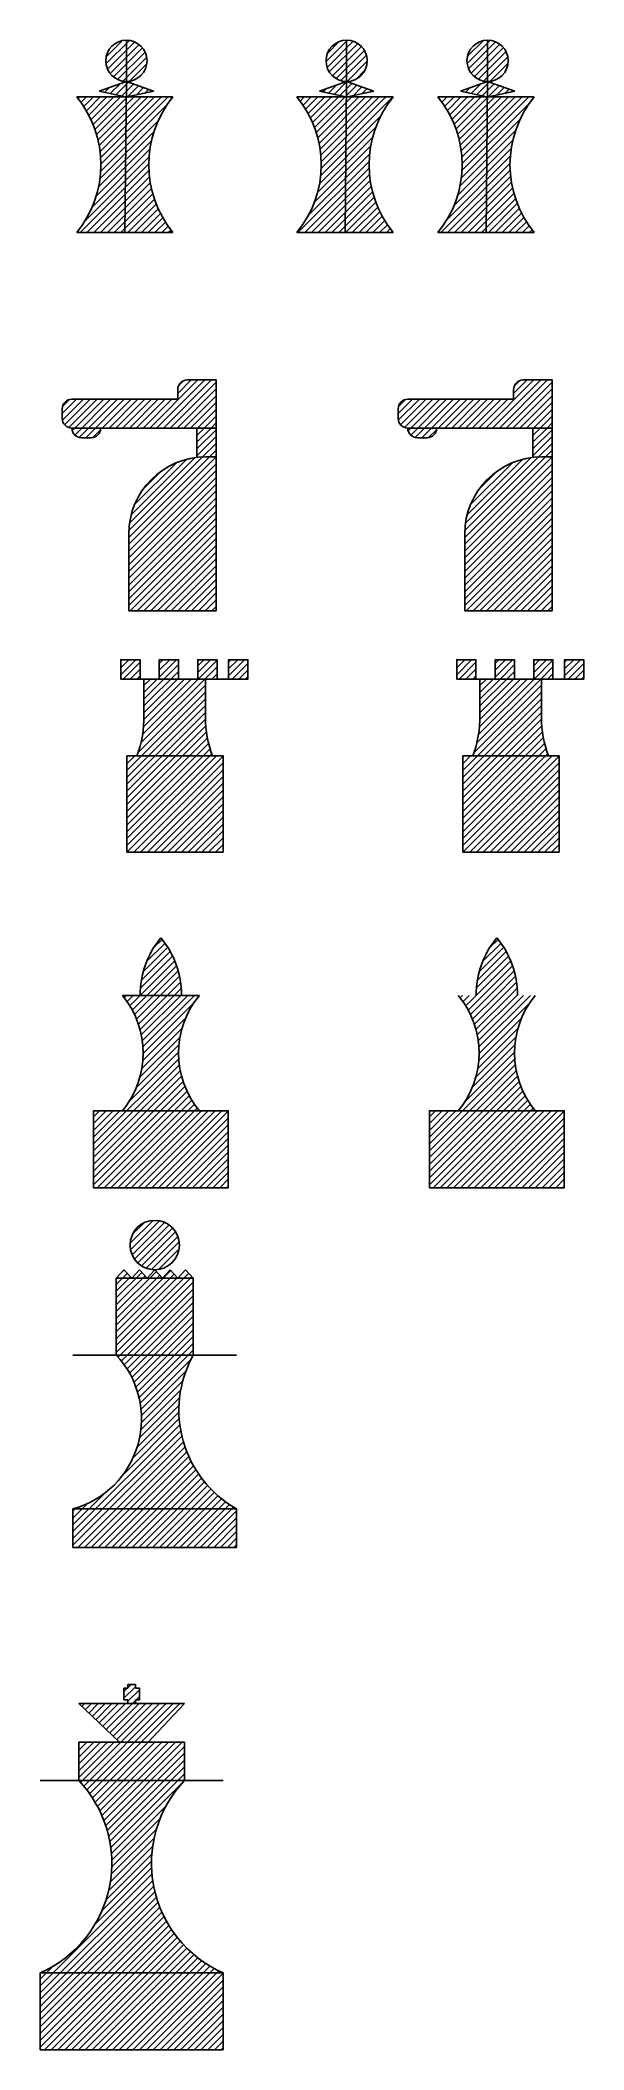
# Model space of a CAD drawing. Header units: centimetres. Extents: x -79 to 365, y -14 to 140.
# Drawn here: x 112.1 to 126.3, y 24.8 to 77.1 of the extents above; entities that cross this region are included whole.
import ezdxf

# ---------------------------------------------------------------- set-up
doc = ezdxf.new("R2010")
doc.units = ezdxf.units.CM
doc.header["$MEASUREMENT"] = 0
pattern_1 = [(45, (-82.46405, 1e-14), (-0.08838835, 0.08838835), [])]

msp = doc.modelspace()

# ---------------------------------------------------------------- hatches: boundary and pattern name
at = {"true_color": 0x000000}
h = msp.add_hatch(dxfattribs=at)
h.set_pattern_fill('ANSI31', color=18)
h.set_pattern_definition(pattern_1)
h.paths.add_polyline_path([(114.381, 75.60652), (113.98255, 75.60652), (113.09495, 75.60652, -0.35659545), (113.09495, 72.08072), (113.98255, 72.08072), (114.34497, 72.08072)])
h.paths.add_polyline_path([(115.59499, 75.60652), (114.381, 75.60652), (114.34497, 72.08072), (114.70739, 72.08072), (115.59499, 72.08072, -0.35659545)])
h.paths.add_polyline_path([(114.3851, 76.00843), (114.381, 75.60652), (114.40517, 75.60652), (115.08987, 75.75192)])
h.paths.add_polyline_path([(114.3851, 76.00843), (113.68033, 75.75192), (114.36504, 75.60652), (114.381, 75.60652)])
h.paths.add_polyline_path([(114.3851, 77.08053, 0.41421356), (113.84905, 76.54448, 0.41421356), (114.3851, 76.00843)])
h.paths.add_polyline_path([(114.92115, 76.54448, 0.41421356), (114.3851, 77.08053), (114.3851, 76.00843, 0.41421356)])
h.paths.add_polyline_path([(120.10712, 77.08053, 0.41421356), (119.57107, 76.54448, 0.41421356), (120.10712, 76.00843)])
h.paths.add_polyline_path([(120.10712, 77.08053), (120.10712, 76.00843, 0.41421356), (120.64317, 76.54448, 0.41421356)])
h.paths.add_polyline_path([(120.10712, 76.00843), (119.40235, 75.75192), (120.08705, 75.60652), (120.10301, 75.60652)])
h.paths.add_polyline_path([(120.10712, 76.00843), (120.10301, 75.60652), (120.12719, 75.60652), (120.81189, 75.75192)])
h.paths.add_polyline_path([(121.317, 75.60652), (120.10301, 75.60652), (120.06699, 72.08072), (120.4294, 72.08072), (121.317, 72.08072, -0.35659545)])
h.paths.add_polyline_path([(120.10301, 75.60652), (119.70457, 75.60652), (118.81697, 75.60652, -0.35659545), (118.81697, 72.08072), (119.70457, 72.08072), (120.06699, 72.08072)])
h.paths.add_polyline_path([(123.76491, 75.60652), (123.36646, 75.60652), (122.47886, 75.60652, -0.35659545), (122.47886, 72.08072), (123.36646, 72.08072), (123.72888, 72.08072)])
h.paths.add_polyline_path([(124.9789, 75.60652), (123.76491, 75.60652), (123.72888, 72.08072), (124.0913, 72.08072), (124.9789, 72.08072, -0.35659545)])
h.paths.add_polyline_path([(123.76902, 76.00843), (123.76491, 75.60652), (123.78908, 75.60652), (124.47379, 75.75192)])
h.paths.add_polyline_path([(123.76902, 76.00843), (123.06425, 75.75192), (123.74895, 75.60652), (123.76491, 75.60652)])
h.paths.add_polyline_path([(123.76902, 77.08053, 0.41421356), (123.23297, 76.54448, 0.41421356), (123.76902, 76.00843)])
h.paths.add_polyline_path([(124.30507, 76.54448, 0.41421356), (123.76902, 77.08053), (123.76902, 76.00843, 0.41421356)])
h = msp.add_hatch(dxfattribs=at)
h.set_pattern_fill('ANSI31', color=18)
h.set_pattern_definition(pattern_1)
h.paths.add_polyline_path([(116.71794, 63.74691), (116.71794, 64.24691), (116.71794, 66.24691), (116.44794, 66.24691, 0.41421356), (114.44794, 64.24691), (114.44794, 62.74691), (114.44794, 62.24691), (116.71794, 62.24691), (116.71794, 62.74691)])
h.paths.add_polyline_path([(116.71794, 68.24691), (115.96794, 68.24691, 0.41421356), (115.71794, 67.99691), (115.71794, 67.74691), (112.96794, 67.74691, 0.41421356), (112.71794, 67.49691), (112.71794, 67.24691, 0.41421356), (112.96794, 66.99691), (116.71794, 66.99691)])
h.paths.add_polyline_path([(113.71794, 66.99691), (112.96794, 66.99691, 0.41421356), (113.21794, 66.74691), (113.46794, 66.74691, 0.41421356)])
h = msp.add_hatch(dxfattribs=at)
h.set_pattern_fill('ANSI31', color=18)
h.set_pattern_definition([(45, (-73.7367, 1e-14), (-0.08838835, 0.08838835), [])])
h.paths.add_polyline_path([(125.44529, 63.74691), (125.44529, 64.24691), (125.44529, 66.24691), (125.17529, 66.24691, 0.41421356), (123.17529, 64.24691), (123.17529, 62.74691), (123.17529, 62.24691), (125.44529, 62.24691), (125.44529, 62.74691)])
h.paths.add_polyline_path([(125.44529, 68.24691), (124.69529, 68.24691, 0.41421356), (124.44529, 67.99691), (124.44529, 67.74691), (121.69529, 67.74691, 0.41421356), (121.44529, 67.49691), (121.44529, 67.24691, 0.41421356), (121.69529, 66.99691), (125.44529, 66.99691)])
h.paths.add_polyline_path([(122.44529, 66.99691), (121.69529, 66.99691, 0.41421356), (121.94529, 66.74691), (122.19529, 66.74691, 0.41421356)])
h = msp.add_hatch(dxfattribs=at)
h.set_pattern_fill('ANSI31', color=18)
h.set_pattern_definition(pattern_1)
h.paths.add_polyline_path([(116.71794, 66.99691), (116.21794, 66.99691), (116.21794, 66.24691), (116.21794, 66.23364, -0.02882173), (116.44794, 66.24691), (116.71794, 66.24691)])
h.paths.add_polyline_path([(117.53992, 60.97216), (117.03992, 60.97216), (117.03992, 60.47216), (117.53992, 60.47216)])
h.paths.add_polyline_path([(116.73992, 60.97216), (116.23992, 60.97216), (116.23992, 60.47216), (116.73992, 60.47216)])
h.paths.add_polyline_path([(115.73992, 60.97216), (115.23992, 60.97216), (115.23992, 60.47216), (115.73992, 60.47216)])
h.paths.add_polyline_path([(114.73992, 60.97216), (114.23992, 60.97216), (114.23992, 60.47216), (114.73992, 60.47216)])
h.paths.add_polyline_path([(116.43992, 60.47216), (114.83992, 60.47216), (114.83992, 59.53481, -0.09678241), (114.65754, 58.47216), (116.6223, 58.47216, -0.08518963), (116.43992, 59.40553)])
h.paths.add_polyline_path([(116.89682, 58.47216), (114.39682, 58.47216), (114.39682, 55.97216), (116.89682, 55.97216)])
h.paths.add_polyline_path([(115.28079, 53.74722, 0.17440777), (114.74115, 52.24722), (115.82043, 52.24722, 0.17440777)])
h.paths.add_polyline_path([(116.28079, 52.24722), (114.28079, 52.24722, -0.3597587), (114.28079, 49.24722), (116.28079, 49.24722, -0.3597587)])
h.paths.add_polyline_path([(117.03079, 49.24722), (113.53079, 49.24722), (113.53079, 47.24722), (117.03079, 47.24722)])
h.paths.add_polyline_path([(114.48092, 45.75758, 1), (115.76372, 45.75758, 1)])
h.paths.add_polyline_path([(115.52291, 45.11618), (115.32399, 44.89895), (115.72458, 44.89895)])
h.paths.add_polyline_path([(115.12232, 45.11618), (114.9234, 44.89895), (115.32399, 44.89895)])
h.paths.add_polyline_path([(114.72173, 45.11618), (114.52281, 44.89895), (114.9234, 44.89895)])
h.paths.add_polyline_path([(114.32115, 45.11618), (114.12223, 44.89895), (114.52281, 44.89895)])
h.paths.add_polyline_path([(116.12223, 44.89895), (114.12223, 44.89895), (114.12223, 42.89895), (116.12223, 42.89895)])
h.paths.add_polyline_path([(116.12223, 42.89895), (114.12223, 42.89895, -0.56383312), (112.99723, 38.89895), (117.24723, 38.89895, -0.41231451)])
h.paths.add_polyline_path([(117.24723, 38.89895), (112.99723, 38.89895), (112.99723, 37.89895), (117.24723, 37.89895)])
h.paths.add_polyline_path([(114.72147, 34.23635), (114.62147, 34.23635), (114.62147, 34.33635), (114.42147, 34.33635), (114.42147, 34.23635), (114.32147, 34.23635), (114.32147, 33.93635), (114.42147, 33.93635), (114.42147, 33.83635), (114.62147, 33.83635), (114.62147, 33.93635), (114.72147, 33.93635)])
h.paths.add_polyline_path([(115.89647, 33.83635), (113.14647, 33.83635), (114.20713, 32.83635), (114.95366, 32.83635)])
h.paths.add_polyline_path([(115.89647, 32.83635), (113.14647, 32.83635), (113.14647, 31.83635), (115.89647, 31.83635)])
h.paths.add_polyline_path([(115.89647, 31.83635), (113.14647, 31.83635, -0.51981827), (112.14647, 26.83635), (116.89647, 26.83635, -0.51981827)])
h.paths.add_polyline_path([(116.89647, 26.83635), (112.14647, 26.83635), (112.14647, 24.83635), (116.89647, 24.83635)])
h = msp.add_hatch(dxfattribs=at)
h.set_pattern_fill('ANSI31', color=18)
h.set_pattern_definition(pattern_1)
h.paths.add_polyline_path([(115.9235, 45.11618), (115.72458, 44.89895), (116.12223, 44.89895)])

# ---------------------------------------------------------------- linework, layer by layer
for p, q in [((114.3851, 77.08053), (114.3851, 77.08073)), ((114.3851, 76.00843), (114.3851, 77.08053)), ((120.10712, 77.08053), (120.10712, 77.08073)), ((120.10712, 76.00843), (120.10712, 77.08053)), ((123.76902, 77.08053), (123.76902, 77.08073)), ((123.76902, 76.00843), (123.76902, 77.08053)), ((114.3851, 76.00843), (113.68033, 75.75192)), ((114.34497, 72.08072), (114.3851, 76.00843)), ((114.3851, 76.00843), (115.08987, 75.75192)), ((120.10712, 76.00843), (119.40235, 75.75192)), ((120.06699, 72.08072), (120.10712, 76.00843)), ((120.10712, 76.00843), (120.81189, 75.75192)), ((123.76902, 76.00843), (123.06425, 75.75192)), ((123.72888, 72.08072), (123.76902, 76.00843)), ((123.76902, 76.00843), (124.47379, 75.75192)), ((113.09495, 75.60652), (113.98255, 75.60652)), ((113.68033, 75.75192), (114.36504, 75.60652)), ((113.98255, 75.60652), (115.59499, 75.60652)), ((115.08987, 75.75192), (114.40517, 75.60652)), ((118.81697, 75.60652), (119.70457, 75.60652)), ((119.40235, 75.75192), (120.08705, 75.60652)), ((119.70457, 75.60652), (121.317, 75.60652)), ((120.81189, 75.75192), (120.12719, 75.60652)), ((122.47886, 75.60652), (123.36646, 75.60652)), ((123.06425, 75.75192), (123.74895, 75.60652)), ((123.36646, 75.60652), (124.9789, 75.60652)), ((124.47379, 75.75192), (123.78908, 75.60652)), ((113.09495, 72.08072), (113.98255, 72.08072)), ((113.98255, 72.08072), (114.70739, 72.08072)), ((114.70739, 72.08072), (115.59499, 72.08072)), ((118.81697, 72.08072), (119.70457, 72.08072)), ((119.70457, 72.08072), (120.4294, 72.08072)), ((120.4294, 72.08072), (121.317, 72.08072)), ((122.47886, 72.08072), (123.36646, 72.08072)), ((123.36646, 72.08072), (124.0913, 72.08072)), ((124.0913, 72.08072), (124.9789, 72.08072)), ((115.71794, 67.99691), (115.71794, 67.74691)), ((116.71794, 68.24691), (115.96794, 68.24691)), ((116.71794, 64.24691), (116.71794, 68.24691)), ((124.44529, 67.99691), (124.44529, 67.74691)), ((125.44529, 68.24691), (124.69529, 68.24691)), ((125.44529, 64.24691), (125.44529, 68.24691)), ((112.71794, 67.49691), (112.71794, 67.24691)), ((115.71794, 67.74691), (112.96794, 67.74691)), ((121.44529, 67.49691), (121.44529, 67.24691)), ((124.44529, 67.74691), (121.69529, 67.74691)), ((112.96794, 66.99691), (116.71794, 66.99691)), ((116.21794, 66.24691), (116.21794, 66.99691)), ((121.69529, 66.99691), (125.44529, 66.99691)), ((124.94529, 66.24691), (124.94529, 66.99691)), ((116.21794, 66.24691), (116.21794, 66.23364)), ((116.44794, 66.24691), (116.71794, 66.24691)), ((124.94529, 66.24691), (124.94529, 66.23364)), ((125.17529, 66.24691), (125.44529, 66.24691)), ((114.44794, 62.74691), (114.44794, 64.24691)), ((116.71794, 63.74691), (116.71794, 64.24691)), ((116.71794, 63.74691), (116.71794, 62.74691)), ((123.17529, 62.74691), (123.17529, 64.24691)), ((125.44529, 63.74691), (125.44529, 64.24691)), ((125.44529, 63.74691), (125.44529, 62.74691)), ((114.44794, 62.74691), (114.44794, 62.24691)), ((116.71794, 62.74691), (116.71794, 62.24691)), ((123.17529, 62.74691), (123.17529, 62.24691)), ((125.44529, 62.74691), (125.44529, 62.24691)), ((116.71794, 62.24691), (114.44794, 62.24691)), ((125.44529, 62.24691), (123.17529, 62.24691)), ((114.23992, 60.47216), (114.43992, 60.47216)), ((114.43992, 60.47216), (116.85366, 60.47216)), ((114.83992, 59.40553), (114.83992, 60.47216)), ((116.43992, 59.40553), (116.43992, 60.47216)), ((116.85366, 60.47212), (117.03992, 60.47216)), ((117.03992, 60.47216), (117.23937, 60.47216)), ((122.96727, 60.47216), (123.16727, 60.47216)), ((123.16727, 60.47216), (125.58101, 60.47216)), ((123.56727, 59.40553), (123.56727, 60.47216)), ((125.16727, 59.40553), (125.16727, 60.47216)), ((125.58101, 60.47212), (125.76727, 60.47216)), ((125.76727, 60.47216), (125.96672, 60.47216)), ((114.28079, 52.24722), (116.28079, 52.24722)), ((114.74115, 52.24722), (115.82043, 52.24722)), ((114.12223, 44.89895), (114.32115, 45.11618)), ((114.32115, 45.11618), (114.12223, 44.89895)), ((114.32115, 45.11618), (114.12223, 44.89895)), ((114.32115, 45.11618), (114.12223, 44.89895)), ((114.32115, 45.11618), (114.12223, 44.89895)), ((114.32115, 45.11618), (114.52281, 44.89895)), ((114.72173, 45.11618), (114.52281, 44.89895)), ((114.9234, 44.89895), (114.72173, 45.11618)), ((114.9234, 44.89895), (115.12232, 45.11618)), ((115.12232, 45.11618), (114.9234, 44.89895)), ((115.12232, 45.11618), (114.9234, 44.89895)), ((115.12232, 45.11618), (114.9234, 44.89895)), ((115.12232, 45.11618), (114.9234, 44.89895)), ((115.12232, 45.11618), (115.32399, 44.89895)), ((115.52291, 45.11618), (115.32399, 44.89895)), ((115.72458, 44.89895), (115.52291, 45.11618)), ((115.72458, 44.89895), (115.9235, 45.11618)), ((115.9235, 45.11618), (115.72458, 44.89895)), ((115.9235, 45.11618), (115.72458, 44.89895)), ((115.9235, 45.11618), (115.72458, 44.89895)), ((115.9235, 45.11618), (115.72458, 44.89895)), ((115.9235, 45.11618), (116.12223, 44.89895)), ((114.12223, 44.89895), (114.52281, 44.89895)), ((117.24723, 42.89895), (112.99723, 42.89895)), ((114.42147, 34.23635), (114.32147, 34.23635)), ((114.32147, 34.23635), (114.32147, 33.93635)), ((114.62147, 34.33635), (114.42147, 34.33635)), ((114.42147, 34.33635), (114.42147, 34.23635)), ((114.62147, 34.23635), (114.62147, 34.33635)), ((114.72147, 34.23635), (114.62147, 34.23635)), ((114.72147, 33.93635), (114.72147, 34.23635)), ((115.89647, 33.83635), (113.14647, 33.83635)), ((113.14647, 33.83635), (114.20713, 32.83635)), ((114.32147, 33.93635), (114.42147, 33.93635)), ((114.42147, 33.93635), (114.42147, 33.83635)), ((114.42147, 33.83635), (114.62147, 33.83635)), ((114.62147, 33.83635), (114.62147, 33.93635)), ((114.62147, 33.93635), (114.72147, 33.93635)), ((114.95366, 32.83635), (115.89647, 33.83635)), ((115.89647, 32.83635), (113.14647, 32.83635)), ((113.14647, 32.83635), (113.14647, 31.83635)), ((113.14647, 32.83635), (115.89647, 32.83635)), ((115.89647, 31.83635), (115.89647, 32.83635)), ((112.14647, 31.83635), (116.89647, 31.83635)), ((113.14647, 31.83635), (115.89647, 31.83635))]:
    msp.add_line(p, q)
at = {"color": 18, "linetype": 'Continuous', "true_color": 0x000000}
for p, q in [((124.94529, 66.98336), (124.95885, 66.99691)), ((124.94529, 66.80658), (125.13562, 66.99691)), ((124.94529, 66.6298), (125.3124, 66.99691)), ((124.94529, 66.45303), (125.44529, 66.95303)), ((124.94529, 66.27625), (125.44529, 66.77625)), ((125.09095, 66.24513), (125.44529, 66.59947)), ((125.26951, 66.24691), (125.44529, 66.4227)), ((122.96727, 60.93947), (122.99996, 60.97216)), ((122.96727, 60.76269), (123.17673, 60.97216)), ((122.96727, 60.58592), (123.35351, 60.97216)), ((123.03029, 60.47216), (123.46727, 60.90914)), ((123.20706, 60.47216), (123.46727, 60.73236)), ((123.96727, 60.87881), (124.06062, 60.97216)), ((123.96727, 60.70203), (124.23739, 60.97216)), ((123.96727, 60.52526), (124.41417, 60.97216)), ((124.09095, 60.47216), (124.46727, 60.84848)), ((124.26772, 60.47216), (124.46727, 60.6717)), ((124.96727, 60.81815), (125.12128, 60.97216)), ((124.96727, 60.64137), (125.29805, 60.97216)), ((124.97483, 60.47216), (125.46727, 60.9646)), ((125.15161, 60.47216), (125.46727, 60.78782)), ((125.32838, 60.47216), (125.46727, 60.61104)), ((125.76727, 60.91104), (125.82838, 60.97216)), ((125.76727, 60.73427), (126.00516, 60.97216)), ((125.76727, 60.55749), (126.18194, 60.97216)), ((125.85871, 60.47216), (126.26727, 60.88071)), ((126.03549, 60.47216), (126.26727, 60.70394)), ((123.38384, 60.47216), (123.46727, 60.55559)), ((123.41678, 58.56055), (125.16727, 60.31104)), ((123.48938, 58.80993), (125.15161, 60.47216)), ((123.50516, 58.47216), (125.16727, 60.13427)), ((123.53346, 59.03079), (124.97483, 60.47216)), ((123.5579, 59.23201), (124.79805, 60.47216)), ((123.56727, 60.30203), (123.73739, 60.47216)), ((123.56727, 60.12526), (123.91417, 60.47216)), ((123.56727, 59.94848), (124.09095, 60.47216)), ((123.56727, 59.7717), (124.26772, 60.47216)), ((123.56727, 59.59493), (124.4445, 60.47216)), ((123.56753, 59.41842), (124.62128, 60.47216)), ((124.4445, 60.47216), (124.46727, 60.49493)), ((126.21227, 60.47216), (126.26727, 60.52716)), ((123.68194, 58.47216), (125.16727, 59.95749)), ((123.85871, 58.47216), (125.16727, 59.78071)), ((124.03549, 58.47216), (125.16727, 59.60394)), ((124.21227, 58.47216), (125.16727, 59.42716)), ((124.38904, 58.47216), (125.17457, 59.25768)), ((124.56582, 58.47216), (125.19132, 59.09765)), ((124.7426, 58.47216), (125.21592, 58.94549)), ((124.91937, 58.47216), (125.24751, 58.80029)), ((125.09615, 58.47216), (125.28538, 58.66139)), ((125.27293, 58.47216), (125.32902, 58.52826)), ((123.12416, 58.44472), (123.15161, 58.47216)), ((123.12416, 58.26794), (123.32838, 58.47216)), ((123.12416, 58.09116), (123.50516, 58.47216)), ((123.12416, 57.91439), (123.68194, 58.47216)), ((123.12416, 57.73761), (123.85871, 58.47216)), ((123.12416, 57.56083), (124.03549, 58.47216)), ((123.12416, 57.38405), (124.21227, 58.47216)), ((123.12416, 57.20728), (124.38904, 58.47216)), ((123.12416, 57.0305), (124.56582, 58.47216)), ((123.12416, 56.85372), (124.7426, 58.47216)), ((123.12416, 56.67695), (124.91937, 58.47216)), ((123.12416, 56.50017), (125.09615, 58.47216)), ((123.12416, 56.32339), (125.27293, 58.47216)), ((123.12416, 56.14662), (125.4497, 58.47216)), ((123.12648, 55.97216), (125.62416, 58.46984)), ((123.30326, 55.97216), (125.62416, 58.29306)), ((123.48003, 55.97216), (125.62416, 58.11629)), ((123.65681, 55.97216), (125.62416, 57.93951)), ((123.83359, 55.97216), (125.62416, 57.76273)), ((124.01036, 55.97216), (125.62416, 57.58596)), ((124.18714, 55.97216), (125.62416, 57.40918)), ((124.36392, 55.97216), (125.62416, 57.2324)), ((124.54069, 55.97216), (125.62416, 57.05563)), ((124.71747, 55.97216), (125.62416, 56.87885)), ((124.89425, 55.97216), (125.62416, 56.70207)), ((125.07102, 55.97216), (125.62416, 56.5253)), ((125.2478, 55.97216), (125.62416, 56.34852)), ((125.42458, 55.97216), (125.62416, 56.17174)), ((125.60135, 55.97216), (125.62416, 55.99497)), ((123.50045, 52.63382), (124.25356, 53.38692)), ((123.54955, 52.8597), (124.18799, 53.49814)), ((123.63834, 53.12526), (124.11736, 53.60428)), ((123.81816, 53.48186), (124.04181, 53.70551)), ((123.4685, 52.24831), (124.36851, 53.14833)), ((123.47579, 52.43238), (124.31383, 53.27042)), ((123.64418, 52.24722), (124.41724, 53.02028)), ((123.82095, 52.24722), (124.45953, 52.88579)), ((123.05512, 52.18848), (123.11385, 52.24722)), ((123.12983, 52.08642), (123.29062, 52.24722)), ((123.19961, 51.97942), (123.4674, 52.24722)), ((123.26428, 51.86732), (123.64418, 52.24722)), ((123.32362, 51.74988), (123.82095, 52.24722)), ((123.37731, 51.6268), (123.99773, 52.24722)), ((123.42497, 51.49768), (124.17451, 52.24722)), ((123.46609, 51.36202), (124.35129, 52.24722)), ((123.49999, 51.21915), (124.52806, 52.24722)), ((123.52579, 51.06817), (124.70484, 52.24722)), ((123.54228, 50.90788), (124.88162, 52.24722)), ((123.99773, 52.24722), (124.49472, 52.74421)), ((124.17451, 52.24722), (124.52199, 52.5947)), ((124.35129, 52.24722), (124.54018, 52.43611)), ((124.52806, 52.24722), (124.54769, 52.26684)), ((123.54775, 50.73657), (124.86291, 52.05173)), ((123.51388, 50.34915), (124.55921, 51.39448)), ((123.53964, 50.55169), (124.65605, 51.66809)), ((123.18226, 49.4872), (124.46864, 50.77358)), ((123.37141, 49.85313), (124.47812, 50.95983)), ((123.46315, 50.12164), (124.50571, 51.16421)), ((123.11905, 49.24722), (124.47303, 50.60119)), ((123.29583, 49.24722), (124.48862, 50.44001)), ((123.47261, 49.24722), (124.51366, 50.28827)), ((123.64938, 49.24722), (124.54689, 50.14472)), ((123.82616, 49.24722), (124.5874, 50.00845)), ((124.00294, 49.24722), (124.6345, 49.87878)), ((124.17971, 49.24722), (124.68768, 49.75519)), ((124.35649, 49.24722), (124.74653, 49.63726)), ((122.25813, 49.0934), (122.41195, 49.24722)), ((122.25813, 48.91663), (122.58872, 49.24722)), ((122.25813, 48.73985), (122.7655, 49.24722)), ((122.25813, 48.56307), (122.94228, 49.24722)), ((122.25813, 48.3863), (123.11905, 49.24722)), ((122.25813, 48.20952), (123.29583, 49.24722)), ((122.25813, 48.03274), (123.47261, 49.24722)), ((122.25813, 47.85597), (123.64938, 49.24722)), ((122.25813, 47.67919), (123.82616, 49.24722)), ((122.25813, 47.50241), (124.00294, 49.24722)), ((122.25813, 47.32564), (124.17971, 49.24722)), ((122.35649, 47.24722), (124.35649, 49.24722)), ((122.53327, 47.24722), (124.53327, 49.24722)), ((122.71004, 47.24722), (124.71004, 49.24722)), ((122.88682, 47.24722), (124.88682, 49.24722)), ((123.0636, 47.24722), (125.0636, 49.24722)), ((123.24037, 47.24722), (125.24037, 49.24722)), ((123.41715, 47.24722), (125.41715, 49.24722)), ((123.59393, 47.24722), (125.59393, 49.24722)), ((123.7707, 47.24722), (125.75813, 49.23465)), ((124.53327, 49.24722), (124.81075, 49.5247)), ((124.71004, 49.24722), (124.88008, 49.41726)), ((124.88682, 49.24722), (124.95436, 49.31476)), ((123.94748, 47.24722), (125.75813, 49.05787)), ((124.12426, 47.24722), (125.75813, 48.88109)), ((124.30103, 47.24722), (125.75813, 48.70432)), ((124.47781, 47.24722), (125.75813, 48.52754)), ((124.65459, 47.24722), (125.75813, 48.35076)), ((124.83136, 47.24722), (125.75813, 48.17399)), ((125.00814, 47.24722), (125.75813, 47.99721)), ((125.18492, 47.24722), (125.75813, 47.82043)), ((125.36169, 47.24722), (125.75813, 47.64366)), ((125.53847, 47.24722), (125.75813, 47.46688)), ((125.71525, 47.24722), (125.75813, 47.2901))]:
    msp.add_line(p, q, dxfattribs=at)
for points in [[(113.21794, 66.74691), (113.46794, 66.74691, 0.41421356), (113.71794, 66.99691), (113.71794, 66.99691), (112.96794, 66.99691), (112.96794, 66.99691, 0.41421356)], [(121.94529, 66.74691), (122.19529, 66.74691, 0.41421356), (122.44529, 66.99691), (122.44529, 66.99691), (121.69529, 66.99691), (121.69529, 66.99691, 0.41421356)]]:
    msp.add_lwpolyline(points, format="xyb", close=True)
for points in [[(114.23992, 60.47216), (114.73992, 60.47216), (114.73992, 60.97216), (114.23992, 60.97216)], [(115.23992, 60.47216), (115.73992, 60.47216), (115.73992, 60.97216), (115.23992, 60.97216)], [(116.23992, 60.47216), (116.73992, 60.47216), (116.73992, 60.97216), (116.23992, 60.97216)], [(117.03992, 60.47216), (117.53992, 60.47216), (117.53992, 60.97216), (117.03992, 60.97216)], [(122.96727, 60.47216), (123.46727, 60.47216), (123.46727, 60.97216), (122.96727, 60.97216)], [(123.96727, 60.47216), (124.46727, 60.47216), (124.46727, 60.97216), (123.96727, 60.97216)], [(124.96727, 60.47216), (125.46727, 60.47216), (125.46727, 60.97216), (124.96727, 60.97216)], [(125.76727, 60.47216), (126.26727, 60.47216), (126.26727, 60.97216), (125.76727, 60.97216)], [(114.39682, 55.97216), (116.89682, 55.97216), (116.89682, 58.47216), (114.39682, 58.47216)], [(123.12416, 55.97216), (125.62416, 55.97216), (125.62416, 58.47216), (123.12416, 58.47216)], [(113.53079, 47.24722), (117.03079, 47.24722), (117.03079, 49.24722), (113.53079, 49.24722)], [(122.25813, 47.24722), (125.75813, 47.24722), (125.75813, 49.24722), (122.25813, 49.24722)], [(114.12223, 42.89895), (116.12223, 42.89895), (116.12223, 44.89895), (114.12223, 44.89895)], [(112.99723, 37.89895), (117.24723, 37.89895), (117.24723, 38.89895), (112.99723, 38.89895)], [(112.14647, 24.83635), (116.89647, 24.83635), (116.89647, 26.83635), (112.14647, 26.83635)]]:
    msp.add_lwpolyline(points, close=True)
for centre, radius in [((114.3851, 76.54448), 0.53605), ((120.10712, 76.54448), 0.53605), ((123.76902, 76.54448), 0.53605), ((115.12232, 45.75758), 0.6414)]:
    msp.add_circle(centre, radius)
for centre, radius, start, end in [((110.93742, 73.84362), 2.78617, 320.747994, 39.252006), ((117.75252, 73.84362), 2.78617, 140.747994, 219.252006), ((116.65944, 73.84362), 2.78617, 320.747994, 39.252006), ((123.47453, 73.84362), 2.78617, 140.747994, 219.252006), ((120.32133, 73.84362), 2.78617, 320.747994, 39.252006), ((127.13643, 73.84362), 2.78617, 140.747994, 219.252006), ((115.96794, 67.99691), 0.25, 90, 180), ((124.69529, 67.99691), 0.25, 90, 180), ((112.96794, 67.49691), 0.25, 90, 180), ((121.69529, 67.49691), 0.25, 90, 180), ((112.96794, 67.24691), 0.25, 180, 270), ((121.69529, 67.24691), 0.25, 180, 270), ((116.44794, 64.24691), 2, 90, 180), ((125.17529, 64.24691), 2, 90, 180), ((112.0295, 59.47017), 2.81116, 339.205496, 1.317521), ((119.25034, 59.47018), 2.81116, 180, 200.794504), ((120.75685, 59.47017), 2.81116, 339.205496, 1.317521), ((127.97768, 59.47018), 2.81116, 180, 200.794504), ((117.41745, 58.59474), 0.53605, 199.162769, 199.197857), ((126.1448, 58.59474), 0.53605, 199.162769, 199.197857), ((117.0957, 52.24722), 2.35455, 140.426728, 180), ((113.46588, 52.24722), 2.35455, 0, 39.573272), ((125.82305, 52.24722), 2.35455, 140.426728, 180), ((122.19322, 52.24722), 2.35455, 0, 39.573272), ((112.46588, 50.74722), 2.35455, 320.426728, 39.573272), ((118.0957, 50.74722), 2.35455, 140.426728, 219.573272), ((121.19322, 50.74722), 2.35455, 320.426728, 39.573272), ((126.82305, 50.74722), 2.35455, 140.426728, 219.573272), ((112.34999, 41.23919), 2.42809, 285.459874, 43.12285), ((118.69774, 41.46511), 2.94774, 150.894509, 240.522767), ((110.89155, 29.68734), 3.11495, 293.757598, 43.622537), ((118.15138, 29.68734), 3.11495, 136.377463, 246.242402)]:
    msp.add_arc(centre, radius, start, end)

doc.saveas('drawing.dxf')
